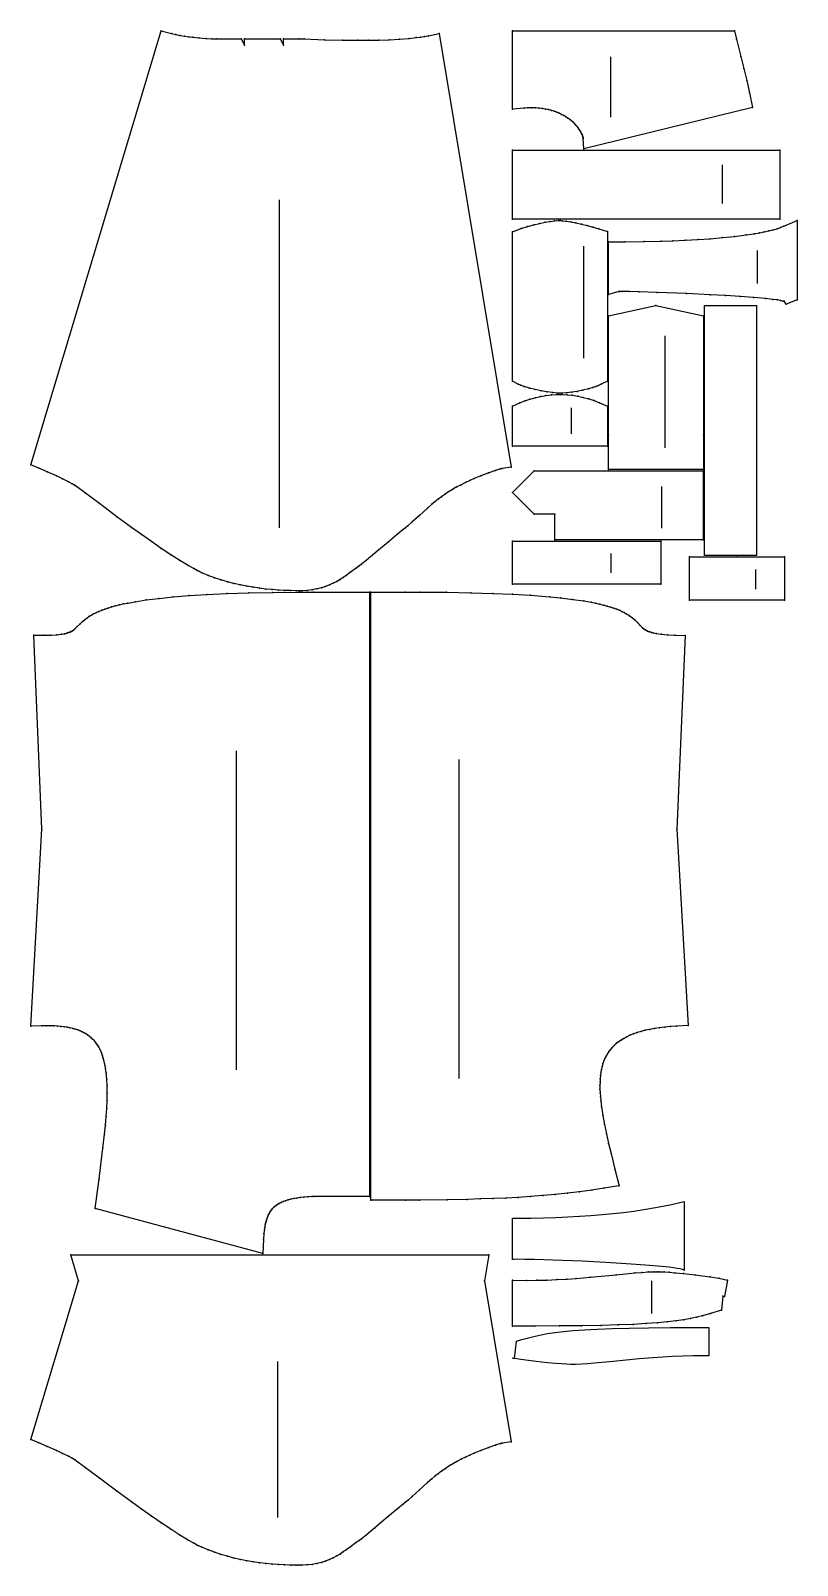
# Model space of a CAD drawing. Extents: x 24 to 3384, y 24 to 6749.
import ezdxf

# ---------------------------------------------------------------- set-up
doc = ezdxf.new("R2010")
doc.units = 0

# ---------------------------------------------------------------- blocks, each defined once
blk = doc.blocks.new('piece_BackPanel_M')
at = {"layer": '1'}
blk.add_lwpolyline([(1515.000244, 4289), (1666.199707, 4289), (1729.316406, 4288.939941), (1846.320312, 4287.950195), (1952.794434, 4285.97998), (2049.26123, 4283.100098), (2136.274414, 4279.360352), (2214.38623, 4274.830078), (2299.091309, 4268.439941), (2346.143311, 4263.630371), (2400.914307, 4257.080078), (2448.983398, 4249.970215), (2480.855225, 4244.27002), (2500.524414, 4240.310059), (2518.80127, 4236.240234), (2535.813232, 4232.050293), (2551.632324, 4227.75), (2566.328369, 4223.330078), (2579.971436, 4218.790039), (2592.628418, 4214.140137), (2604.362305, 4209.370117), (2615.235352, 4204.490234), (2625.300293, 4199.490234), (2634.727295, 4194.320312), (2647.444336, 4186.510254), (2661.844482, 4176), (2673.963379, 4165.52002), (2684.043213, 4155.550293), (2695.693359, 4142.939941), (2705.523193, 4132.850098), (2711.213379, 4127.910156), (2717.65332, 4123.380371), (2723.303467, 4120.25), (2727.533447, 4118.25), (2732.613281, 4116.180176), (2738.493408, 4114.140137), (2745.253174, 4112.140137), (2752.873291, 4110.240234), (2766.373291, 4107.510254), (2788.543213, 4104.370117), (2815.613281, 4101.970215), (2848.213379, 4100.399902), (2892.843506, 4099.47998), (2856.783447, 3249.910156), (2906.093262, 2389.849609), (2854.543213, 2387.259766), (2828.603271, 2385.450195), (2804.013184, 2383.110352), (2780.673096, 2380.240234), (2758.573242, 2376.849609), (2737.703369, 2372.969727), (2718.023193, 2368.610352), (2699.533203, 2363.780273), (2682.203369, 2358.509766), (2666.005127, 2352.810059), (2650.919189, 2346.700195), (2636.909424, 2340.209961), (2623.941162, 2333.339844), (2611.972412, 2326.129883), (2600.957275, 2318.570312), (2590.845215, 2310.679688), (2581.584229, 2302.469727), (2573.120361, 2293.910156), (2565.39917, 2284.990234), (2558.374268, 2275.709961), (2552.001221, 2266.009766), (2546.247314, 2255.889648), (2541.084229, 2245.299805), (2536.491211, 2234.230469), (2532.456299, 2222.644043), (2528.970215, 2210.53125), (2526.025146, 2197.87793), (2523.616211, 2184.678711), (2521.739014, 2170.932617), (2520.388428, 2156.642578), (2519.55542, 2141.816406), (2519.232178, 2126.458008), (2519.407227, 2110.580078), (2520.068115, 2094.193359), (2521.201416, 2077.306641), (2522.7854, 2060), (2525.941162, 2033.074219), (2531.6604, 1995.484375), (2538.864014, 1956.206055), (2547.401123, 1915.253906), (2557.101318, 1872.698242), (2567.7854, 1828.625977), (2585.238037, 1759.84082), (2604.047119, 1687.630859), (2536.543213, 1676.386719), (2483.200195, 1668.28125), (2429.887207, 1661.081055), (2376.559326, 1654.737305), (2323.113037, 1649.194336), (2269.447998, 1644.394043), (2215.460205, 1640.279297), (2161.047119, 1636.792969), (2106.104004, 1633.876953), (2050.5271, 1631.474121), (1994.210205, 1629.52832), (1937.029053, 1627.980469), (1849.627197, 1626.250977), (1728.974609, 1624.867188), (1666.312256, 1624.432129), (1515, 1624.432129), (1515.000244, 4289)], close=True, dxfattribs=at)
at = {"layer": '14'}
blk.add_lwpolyline([(1515.000244, 4289), (1666.199707, 4289), (1729.316406, 4288.939941), (1846.320312, 4287.950195), (1952.794434, 4285.97998), (2049.26123, 4283.100098), (2136.274414, 4279.360352), (2214.38623, 4274.830078), (2299.091309, 4268.439941), (2346.143311, 4263.630371), (2400.914307, 4257.080078), (2448.983398, 4249.970215), (2480.855225, 4244.27002), (2500.524414, 4240.310059), (2518.80127, 4236.240234), (2535.813232, 4232.050293), (2551.632324, 4227.75), (2566.328369, 4223.330078), (2579.971436, 4218.790039), (2592.628418, 4214.140137), (2604.362305, 4209.370117), (2615.235352, 4204.490234), (2625.300293, 4199.490234), (2634.727295, 4194.320312), (2647.444336, 4186.510254), (2661.844482, 4176), (2673.963379, 4165.52002), (2684.043213, 4155.550293), (2695.693359, 4142.939941), (2705.523193, 4132.850098), (2711.213379, 4127.910156), (2717.65332, 4123.380371), (2723.303467, 4120.25), (2727.533447, 4118.25), (2732.613281, 4116.180176), (2738.493408, 4114.140137), (2745.253174, 4112.140137), (2752.873291, 4110.240234), (2766.373291, 4107.510254), (2788.543213, 4104.370117), (2815.613281, 4101.970215), (2848.213379, 4100.399902), (2892.843506, 4099.47998), (2856.783447, 3249.910156), (2906.093262, 2389.849609), (2854.543213, 2387.259766), (2828.603271, 2385.450195), (2804.013184, 2383.110352), (2780.673096, 2380.240234), (2758.573242, 2376.849609), (2737.703369, 2372.969727), (2718.023193, 2368.610352), (2699.533203, 2363.780273), (2682.203369, 2358.509766), (2666.005127, 2352.810059), (2650.919189, 2346.700195), (2636.909424, 2340.209961), (2623.941162, 2333.339844), (2611.972412, 2326.129883), (2600.957275, 2318.570312), (2590.845215, 2310.679688), (2581.584229, 2302.469727), (2573.120361, 2293.910156), (2565.39917, 2284.990234), (2558.374268, 2275.709961), (2552.001221, 2266.009766), (2546.247314, 2255.889648), (2541.084229, 2245.299805), (2536.491211, 2234.230469), (2532.456299, 2222.644043), (2528.970215, 2210.53125), (2526.025146, 2197.87793), (2523.616211, 2184.678711), (2521.739014, 2170.932617), (2520.388428, 2156.642578), (2519.55542, 2141.816406), (2519.232178, 2126.458008), (2519.407227, 2110.580078), (2520.068115, 2094.193359), (2521.201416, 2077.306641), (2522.7854, 2060), (2525.941162, 2033.074219), (2531.6604, 1995.484375), (2538.864014, 1956.206055), (2547.401123, 1915.253906), (2557.101318, 1872.698242), (2567.7854, 1828.625977), (2585.238037, 1759.84082), (2604.047119, 1687.630859), (2536.543213, 1676.386719), (2483.200195, 1668.28125), (2429.887207, 1661.081055), (2376.559326, 1654.737305), (2323.113037, 1649.194336), (2269.447998, 1644.394043), (2215.460205, 1640.279297), (2161.047119, 1636.792969), (2106.104004, 1633.876953), (2050.5271, 1631.474121), (1994.210205, 1629.52832), (1937.029053, 1627.980469), (1849.627197, 1626.250977), (1728.974609, 1624.867188), (1666.312256, 1624.432129), (1515, 1624.432129), (1515.000244, 4289)], close=True, dxfattribs=at)
at = {"layer": '2'}
for p in [(2892.843506, 4099.47998), (2892.843506, 4099.47998), (2906.093262, 2389.849609), (2906.093262, 2389.849609), (2604.047119, 1687.630859), (2604.047119, 1687.630859), (1515, 1624.432129), (1515, 1624.432129)]:
    blk.add_point(p, dxfattribs=at)
at = {"layer": '3'}
for p in [(1515.000244, 4289), (1515.000244, 4289), (1515.000244, 4289), (1515.000244, 4289), (1666.199707, 4289), (1666.199707, 4289), (1729.316406, 4288.939941), (1729.316406, 4288.939941), (1846.320312, 4287.950195), (1846.320312, 4287.950195), (1952.794434, 4285.97998), (1952.794434, 4285.97998), (2049.26123, 4283.100098), (2049.26123, 4283.100098), (2136.274414, 4279.360352), (2136.274414, 4279.360352), (2214.38623, 4274.830078), (2214.38623, 4274.830078), (2299.091309, 4268.439941), (2299.091309, 4268.439941), (2346.143311, 4263.630371), (2346.143311, 4263.630371), (2400.914307, 4257.080078), (2400.914307, 4257.080078), (2448.983398, 4249.970215), (2448.983398, 4249.970215), (2480.855225, 4244.27002), (2480.855225, 4244.27002), (2500.524414, 4240.310059), (2500.524414, 4240.310059), (2518.80127, 4236.240234), (2518.80127, 4236.240234), (2535.813232, 4232.050293), (2535.813232, 4232.050293), (2551.632324, 4227.75), (2551.632324, 4227.75), (2566.328369, 4223.330078), (2566.328369, 4223.330078), (2579.971436, 4218.790039), (2579.971436, 4218.790039), (2592.628418, 4214.140137), (2592.628418, 4214.140137), (2604.362305, 4209.370117), (2604.362305, 4209.370117), (2615.235352, 4204.490234), (2615.235352, 4204.490234), (2625.300293, 4199.490234), (2625.300293, 4199.490234), (2634.727295, 4194.320312), (2634.727295, 4194.320312), (2647.444336, 4186.510254), (2647.444336, 4186.510254), (2661.844482, 4176), (2661.844482, 4176), (2673.963379, 4165.52002), (2673.963379, 4165.52002), (2684.043213, 4155.550293), (2684.043213, 4155.550293), (2695.693359, 4142.939941), (2695.693359, 4142.939941), (2705.523193, 4132.850098), (2705.523193, 4132.850098), (2711.213379, 4127.910156), (2711.213379, 4127.910156), (2717.65332, 4123.380371), (2717.65332, 4123.380371), (2723.303467, 4120.25), (2723.303467, 4120.25), (2727.533447, 4118.25), (2727.533447, 4118.25), (2732.613281, 4116.180176), (2732.613281, 4116.180176), (2738.493408, 4114.140137), (2738.493408, 4114.140137), (2745.253174, 4112.140137), (2745.253174, 4112.140137), (2752.873291, 4110.240234), (2752.873291, 4110.240234), (2766.373291, 4107.510254), (2766.373291, 4107.510254), (2788.543213, 4104.370117), (2788.543213, 4104.370117), (2815.613281, 4101.970215), (2815.613281, 4101.970215), (2848.213379, 4100.399902), (2848.213379, 4100.399902), (2856.783447, 3249.910156), (2856.783447, 3249.910156), (2682.203369, 2358.509766), (2682.203369, 2358.509766), (2699.533203, 2363.780273), (2699.533203, 2363.780273), (2718.023193, 2368.610352), (2718.023193, 2368.610352), (2737.703369, 2372.969727), (2737.703369, 2372.969727), (2758.573242, 2376.849609), (2758.573242, 2376.849609), (2780.673096, 2380.240234), (2780.673096, 2380.240234), (2804.013184, 2383.110352), (2804.013184, 2383.110352), (2828.603271, 2385.450195), (2828.603271, 2385.450195), (2854.543213, 2387.259766), (2854.543213, 2387.259766), (2573.120361, 2293.910156), (2573.120361, 2293.910156), (2581.584229, 2302.469727), (2581.584229, 2302.469727), (2590.845215, 2310.679688), (2590.845215, 2310.679688), (2600.957275, 2318.570312), (2600.957275, 2318.570312), (2611.972412, 2326.129883), (2611.972412, 2326.129883), (2623.941162, 2333.339844), (2623.941162, 2333.339844), (2636.909424, 2340.209961), (2636.909424, 2340.209961), (2650.919189, 2346.700195), (2650.919189, 2346.700195), (2666.005127, 2352.810059), (2666.005127, 2352.810059), (2532.456299, 2222.644043), (2532.456299, 2222.644043), (2536.491211, 2234.230469), (2536.491211, 2234.230469), (2541.084229, 2245.299805), (2541.084229, 2245.299805), (2546.247314, 2255.889648), (2546.247314, 2255.889648), (2552.001221, 2266.009766), (2552.001221, 2266.009766), (2558.374268, 2275.709961), (2558.374268, 2275.709961), (2565.39917, 2284.990234), (2565.39917, 2284.990234), (2520.388428, 2156.642578), (2520.388428, 2156.642578), (2521.739014, 2170.932617), (2521.739014, 2170.932617), (2523.616211, 2184.678711), (2523.616211, 2184.678711), (2526.025146, 2197.87793), (2526.025146, 2197.87793), (2528.970215, 2210.53125), (2528.970215, 2210.53125), (2519.232178, 2126.458008), (2519.232178, 2126.458008), (2519.407227, 2110.580078), (2519.407227, 2110.580078), (2519.55542, 2141.816406), (2519.55542, 2141.816406), (2520.068115, 2094.193359), (2520.068115, 2094.193359), (2521.201416, 2077.306641), (2521.201416, 2077.306641), (2522.7854, 2060), (2522.7854, 2060), (2525.941162, 2033.074219), (2525.941162, 2033.074219), (2531.6604, 1995.484375), (2531.6604, 1995.484375), (2538.864014, 1956.206055), (2538.864014, 1956.206055), (2547.401123, 1915.253906), (2547.401123, 1915.253906), (2557.101318, 1872.698242), (2557.101318, 1872.698242), (2567.7854, 1828.625977), (2567.7854, 1828.625977), (2585.238037, 1759.84082), (2585.238037, 1759.84082), (1666.312256, 1624.432129), (1666.312256, 1624.432129), (1728.974609, 1624.867188), (1728.974609, 1624.867188), (1849.627197, 1626.250977), (1849.627197, 1626.250977), (1937.029053, 1627.980469), (1937.029053, 1627.980469), (1994.210205, 1629.52832), (1994.210205, 1629.52832), (2050.5271, 1631.474121), (2050.5271, 1631.474121), (2106.104004, 1633.876953), (2106.104004, 1633.876953), (2161.047119, 1636.792969), (2161.047119, 1636.792969), (2215.460205, 1640.279297), (2215.460205, 1640.279297), (2269.447998, 1644.394043), (2269.447998, 1644.394043), (2323.113037, 1649.194336), (2323.113037, 1649.194336), (2376.559326, 1654.737305), (2376.559326, 1654.737305), (2429.887207, 1661.081055), (2429.887207, 1661.081055), (2483.200195, 1668.28125), (2483.200195, 1668.28125), (2536.543213, 1676.386719), (2536.543213, 1676.386719)]:
    blk.add_point(p, dxfattribs=at)
at = {"layer": '7'}
blk.add_line((1900.075439, 3554.820312), (1900.075195, 2157.339844), dxfattribs=at)
blk = doc.blocks.new('piece_PocketRound_M')
at = {"layer": '1'}
blk.add_lwpolyline([(2551.74707, 5869.11084), (2551.74707, 5212.918945), (2524.805176, 5199.868896), (2513.088379, 5194.711914), (2500.963379, 5189.933594), (2488.536133, 5185.53418), (2469.817383, 5179.673584), (2444.721191, 5173.208008), (2419.873047, 5168.117432), (2395.900391, 5164.382324), (2373.303223, 5161.983887), (2352.728027, 5160.947998), (2343.072266, 5161.021973), (2332.873047, 5161.376465), (2310.856445, 5163.300293), (2286.742188, 5166.533936), (2261.498047, 5170.915039), (2235.970215, 5176.328613), (2211.040039, 5182.688965), (2187.590332, 5189.939697), (2171.44043, 5196.070312), (2161.290039, 5200.572021), (2136, 5213.382812), (2136, 5867.741943), (2174.560059, 5881.862061), (2202.010254, 5890.843994), (2228.850098, 5898.49707), (2254.494141, 5904.810059), (2278.505371, 5909.808105), (2300.489258, 5913.509033), (2320.15918, 5915.924072), (2337.177246, 5917), (2345.064453, 5916.912109), (2353.073242, 5916.49707), (2370.774414, 5914.370117), (2391.328125, 5910.937012), (2414.13916, 5906.419189), (2438.56543, 5900.986816), (2463.845215, 5894.821777), (2489.178223, 5888.10083), (2513.679199, 5881.017822), (2551.74707, 5869.11084)], close=True, dxfattribs=at)
at = {"layer": '14'}
blk.add_lwpolyline([(2551.74707, 5869.11084), (2551.74707, 5212.918945), (2524.805176, 5199.868896), (2513.088379, 5194.711914), (2500.963379, 5189.933594), (2488.536133, 5185.53418), (2469.817383, 5179.673584), (2444.721191, 5173.208008), (2419.873047, 5168.117432), (2395.900391, 5164.382324), (2373.303223, 5161.983887), (2352.728027, 5160.947998), (2343.072266, 5161.021973), (2332.873047, 5161.376465), (2310.856445, 5163.300293), (2286.742188, 5166.533936), (2261.498047, 5170.915039), (2235.970215, 5176.328613), (2211.040039, 5182.688965), (2187.590332, 5189.939697), (2171.44043, 5196.070312), (2161.290039, 5200.572021), (2136, 5213.382812), (2136, 5867.741943), (2174.560059, 5881.862061), (2202.010254, 5890.843994), (2228.850098, 5898.49707), (2254.494141, 5904.810059), (2278.505371, 5909.808105), (2300.489258, 5913.509033), (2320.15918, 5915.924072), (2337.177246, 5917), (2345.064453, 5916.912109), (2353.073242, 5916.49707), (2370.774414, 5914.370117), (2391.328125, 5910.937012), (2414.13916, 5906.419189), (2438.56543, 5900.986816), (2463.845215, 5894.821777), (2489.178223, 5888.10083), (2513.679199, 5881.017822), (2551.74707, 5869.11084)], close=True, dxfattribs=at)
at = {"layer": '2'}
for p in [(2136, 5867.741943), (2136, 5867.741943), (2136, 5213.382812), (2136, 5213.382812), (2551.74707, 5212.918945), (2551.74707, 5212.918945)]:
    blk.add_point(p, dxfattribs=at)
at = {"layer": '3'}
for p in [(2174.560059, 5881.862061), (2174.560059, 5881.862061), (2202.010254, 5890.843994), (2202.010254, 5890.843994), (2228.850098, 5898.49707), (2228.850098, 5898.49707), (2254.494141, 5904.810059), (2254.494141, 5904.810059), (2278.505371, 5909.808105), (2278.505371, 5909.808105), (2300.489258, 5913.509033), (2300.489258, 5913.509033), (2320.15918, 5915.924072), (2320.15918, 5915.924072), (2337.177246, 5917), (2337.177246, 5917), (2345.064453, 5916.912109), (2345.064453, 5916.912109), (2353.073242, 5916.49707), (2353.073242, 5916.49707), (2370.774414, 5914.370117), (2370.774414, 5914.370117), (2391.328125, 5910.937012), (2391.328125, 5910.937012), (2414.13916, 5906.419189), (2414.13916, 5906.419189), (2438.56543, 5900.986816), (2438.56543, 5900.986816), (2463.845215, 5894.821777), (2463.845215, 5894.821777), (2489.178223, 5888.10083), (2489.178223, 5888.10083), (2513.679199, 5881.017822), (2513.679199, 5881.017822), (2551.74707, 5869.11084), (2551.74707, 5869.11084), (2551.74707, 5869.11084), (2551.74707, 5869.11084), (2161.290039, 5200.572021), (2161.290039, 5200.572021), (2171.44043, 5196.070312), (2171.44043, 5196.070312), (2187.590332, 5189.939697), (2187.590332, 5189.939697), (2211.040039, 5182.688965), (2211.040039, 5182.688965), (2469.817383, 5179.673584), (2469.817383, 5179.673584), (2488.536133, 5185.53418), (2488.536133, 5185.53418), (2500.963379, 5189.933594), (2500.963379, 5189.933594), (2513.088379, 5194.711914), (2513.088379, 5194.711914), (2524.805176, 5199.868896), (2524.805176, 5199.868896), (2235.970215, 5176.328613), (2235.970215, 5176.328613), (2261.498047, 5170.915039), (2261.498047, 5170.915039), (2286.742188, 5166.533936), (2286.742188, 5166.533936), (2310.856445, 5163.300293), (2310.856445, 5163.300293), (2332.873047, 5161.376465), (2332.873047, 5161.376465), (2343.072266, 5161.021973), (2343.072266, 5161.021973), (2352.728027, 5160.947998), (2352.728027, 5160.947998), (2373.303223, 5161.983887), (2373.303223, 5161.983887), (2395.900391, 5164.382324), (2395.900391, 5164.382324), (2419.873047, 5168.117432), (2419.873047, 5168.117432), (2444.721191, 5173.208008), (2444.721191, 5173.208008)]:
    blk.add_point(p, dxfattribs=at)
at = {"layer": '7'}
blk.add_line((2447.129395, 5804.770752), (2447.129395, 5313.431885), dxfattribs=at)
blk = doc.blocks.new('piece_Cuff_M')
at = {"layer": '1'}
blk.add_lwpolyline([(3307.649902, 6224.999756), (3307.649902, 5922.639648), (2136, 5922.639893), (2136, 6225), (3307.649902, 6224.999756)], close=True, dxfattribs=at)
at = {"layer": '14'}
blk.add_lwpolyline([(3307.649902, 6224.999756), (3307.649902, 5922.639648), (2136, 5922.639893), (2136, 6225), (3307.649902, 6224.999756)], close=True, dxfattribs=at)
at = {"layer": '2'}
for p in [(2136, 6225), (2136, 6225), (2136, 5922.639893), (2136, 5922.639893), (3307.649902, 5922.639648), (3307.649902, 5922.639648)]:
    blk.add_point(p, dxfattribs=at)
at = {"layer": '3'}
blk.add_point((3307.649902, 6224.999756), dxfattribs=at)
blk.add_point((3307.649902, 6224.999756), dxfattribs=at)
blk.add_point((3307.649902, 6224.999756), dxfattribs=at)
blk.add_point((3307.649902, 6224.999756), dxfattribs=at)
at = {"layer": '7'}
blk.add_line((3055.260254, 6161.739746), (3055.260254, 5991.659668), dxfattribs=at)
blk = doc.blocks.new('piece_PocketFlapRound_M')
at = {"layer": '1'}
blk.add_lwpolyline([(2551.74707, 5104.167969), (2551.74707, 4928.190063), (2136, 4928.190063), (2136, 5104.080078), (2168.650391, 5118.379028), (2189.730469, 5126.536011), (2211.870117, 5133.85498), (2234.760254, 5140.217041), (2258.262207, 5145.555054), (2282.231445, 5149.795044), (2306.523438, 5152.853027), (2330.816406, 5154.626953), (2343.296387, 5154.959961), (2353.750977, 5155), (2375.274414, 5153.824951), (2398.06543, 5151.224976), (2421.646484, 5147.288086), (2445.733398, 5142.061035), (2470.01416, 5135.57605), (2494.169434, 5127.849976), (2517.689453, 5118.95105), (2551.74707, 5104.167969)], close=True, dxfattribs=at)
at = {"layer": '14'}
blk.add_lwpolyline([(2551.74707, 5104.167969), (2551.74707, 4928.190063), (2136, 4928.190063), (2136, 5104.080078), (2168.650391, 5118.379028), (2189.730469, 5126.536011), (2211.870117, 5133.85498), (2234.760254, 5140.217041), (2258.262207, 5145.555054), (2282.231445, 5149.795044), (2306.523438, 5152.853027), (2330.816406, 5154.626953), (2343.296387, 5154.959961), (2353.750977, 5155), (2375.274414, 5153.824951), (2398.06543, 5151.224976), (2421.646484, 5147.288086), (2445.733398, 5142.061035), (2470.01416, 5135.57605), (2494.169434, 5127.849976), (2517.689453, 5118.95105), (2551.74707, 5104.167969)], close=True, dxfattribs=at)
at = {"layer": '2'}
for p in [(2136, 5104.080078), (2136, 5104.080078), (2136, 4928.190063), (2136, 4928.190063), (2551.74707, 4928.190063), (2551.74707, 4928.190063)]:
    blk.add_point(p, dxfattribs=at)
at = {"layer": '3'}
for p in [(2168.650391, 5118.379028), (2168.650391, 5118.379028), (2189.730469, 5126.536011), (2189.730469, 5126.536011), (2211.870117, 5133.85498), (2211.870117, 5133.85498), (2234.760254, 5140.217041), (2234.760254, 5140.217041), (2258.262207, 5145.555054), (2258.262207, 5145.555054), (2282.231445, 5149.795044), (2282.231445, 5149.795044), (2306.523438, 5152.853027), (2306.523438, 5152.853027), (2330.816406, 5154.626953), (2330.816406, 5154.626953), (2343.296387, 5154.959961), (2343.296387, 5154.959961), (2353.750977, 5155), (2353.750977, 5155), (2375.274414, 5153.824951), (2375.274414, 5153.824951), (2398.06543, 5151.224976), (2398.06543, 5151.224976), (2421.646484, 5147.288086), (2421.646484, 5147.288086), (2445.733398, 5142.061035), (2445.733398, 5142.061035), (2470.01416, 5135.57605), (2470.01416, 5135.57605), (2494.169434, 5127.849976), (2494.169434, 5127.849976), (2517.689453, 5118.95105), (2517.689453, 5118.95105), (2551.74707, 5104.167969), (2551.74707, 5104.167969), (2551.74707, 5104.167969), (2551.74707, 5104.167969)]:
    blk.add_point(p, dxfattribs=at)
at = {"layer": '7'}
blk.add_line((2393.700195, 5095.740967), (2393.700195, 4982.35498), dxfattribs=at)
blk = doc.blocks.new('piece_CollarBaseInterface_M')
at = {"layer": '14'}
blk.add_lwpolyline([(2996.600098, 942.255859), (2973.400391, 942.51416), (2927.510254, 942.216797), (2882.330078, 941.057129), (2837.980469, 939.160156), (2794.570312, 936.649902), (2752.209961, 933.653809), (2690.760254, 928.543945), (2576.780273, 917.39209), (2495.120117, 909.61084), (2465.410156, 907.245117), (2437.799805, 905.521973), (2412.400391, 904.568848), (2400.669922, 904.459961), (2391.959961, 904.508789), (2372.169922, 905.25293), (2350.110352, 906.664062), (2326.400391, 908.623047), (2289.110352, 912.298828), (2239.260254, 918.083008), (2173.200195, 926.739746), (2137.419922, 931.974121), (2136, 932.283203), (2145.330078, 930.916992), (2153.129883, 1006.10498), (2176.780273, 1013.179199), (2211.310059, 1022.959961), (2235.290039, 1029.029785), (2261.110352, 1034.701172), (2289.709961, 1039.958984), (2322.040039, 1044.791016), (2359.040039, 1049.185059), (2401.669922, 1053.126953), (2450.860352, 1056.60498), (2507.570312, 1059.605957), (2572.730469, 1062.117188), (2647.299805, 1064.125), (2732.230469, 1065.616211), (2828.450195, 1066.579102), (2936.910156, 1067), (2996.600098, 1066.97998), (2996.600098, 942.255859)], close=True, dxfattribs=at)
blk = doc.blocks.new('piece_CollarBase_M')
at = {"layer": '1'}
blk.add_lwpolyline([(2136, 1273.626953), (2197.090332, 1272.947266), (2242.280273, 1273.239258), (2286.780273, 1274.380859), (2330.530273, 1276.25293), (2373.410156, 1278.731934), (2415.290039, 1281.694336), (2476.240234, 1286.762207), (2589.990234, 1297.89209), (2671.990234, 1305.706055), (2702.310547, 1308.121094), (2730.720215, 1309.893066), (2757.110352, 1310.883789), (2769.660156, 1311), (2779.260254, 1310.946289), (2800.140137, 1310.161133), (2823.050293, 1308.696289), (2847.410156, 1306.683105), (2885.320312, 1302.946289), (2935.770508, 1297.091797), (3002.390137, 1288.363281), (3039.770508, 1282.89502), (3078.130371, 1274.49707), (3065.030273, 1202.699219), (3058.600098, 1203.640137), (3052.270508, 1142.575195), (3004.19043, 1128.196289), (2968.880371, 1118.195312), (2943.800293, 1111.847168), (2916.770508, 1105.908203), (2886.910156, 1100.418945), (2853.390137, 1095.40918), (2815.330078, 1090.890137), (2771.810547, 1086.864258), (2721.870117, 1083.333984), (2664.560547, 1080.30127), (2598.900391, 1077.770996), (2523.94043, 1075.75293), (2438.69043, 1074.255859), (2342.209961, 1073.290039), (2233.550293, 1072.869141), (2136, 1072.902344), (2136, 1273.626953)], close=True, dxfattribs=at)
at = {"layer": '14'}
blk.add_lwpolyline([(2136, 1273.626953), (2197.090332, 1272.947266), (2242.280273, 1273.239258), (2286.780273, 1274.380859), (2330.530273, 1276.25293), (2373.410156, 1278.731934), (2415.290039, 1281.694336), (2476.240234, 1286.762207), (2589.990234, 1297.89209), (2671.990234, 1305.706055), (2702.310547, 1308.121094), (2730.720215, 1309.893066), (2757.110352, 1310.883789), (2769.660156, 1311), (2779.260254, 1310.946289), (2800.140137, 1310.161133), (2823.050293, 1308.696289), (2847.410156, 1306.683105), (2885.320312, 1302.946289), (2935.770508, 1297.091797), (3002.390137, 1288.363281), (3039.770508, 1282.89502), (3078.130371, 1274.49707), (3065.030273, 1202.699219), (3058.600098, 1203.640137), (3052.270508, 1142.575195), (3004.19043, 1128.196289), (2968.880371, 1118.195312), (2943.800293, 1111.847168), (2916.770508, 1105.908203), (2886.910156, 1100.418945), (2853.390137, 1095.40918), (2815.330078, 1090.890137), (2771.810547, 1086.864258), (2721.870117, 1083.333984), (2664.560547, 1080.30127), (2598.900391, 1077.770996), (2523.94043, 1075.75293), (2438.69043, 1074.255859), (2342.209961, 1073.290039), (2233.550293, 1072.869141), (2136, 1072.902344), (2136, 1273.626953)], close=True, dxfattribs=at)
at = {"layer": '2'}
for p in [(3078.130371, 1274.49707), (3078.130371, 1274.49707), (3058.600098, 1203.640137), (3058.600098, 1203.640137), (3065.030273, 1202.699219), (3065.030273, 1202.699219), (3052.270508, 1142.575195), (3052.270508, 1142.575195), (2136, 1072.902344), (2136, 1072.902344)]:
    blk.add_point(p, dxfattribs=at)
at = {"layer": '3'}
for p in [(2373.410156, 1278.731934), (2373.410156, 1278.731934), (2415.290039, 1281.694336), (2415.290039, 1281.694336), (2476.240234, 1286.762207), (2476.240234, 1286.762207), (2589.990234, 1297.89209), (2589.990234, 1297.89209), (2671.990234, 1305.706055), (2671.990234, 1305.706055), (2702.310547, 1308.121094), (2702.310547, 1308.121094), (2730.720215, 1309.893066), (2730.720215, 1309.893066), (2757.110352, 1310.883789), (2757.110352, 1310.883789), (2769.660156, 1311), (2769.660156, 1311), (2779.260254, 1310.946289), (2779.260254, 1310.946289), (2800.140137, 1310.161133), (2800.140137, 1310.161133), (2823.050293, 1308.696289), (2823.050293, 1308.696289), (2847.410156, 1306.683105), (2847.410156, 1306.683105), (2885.320312, 1302.946289), (2885.320312, 1302.946289), (2935.770508, 1297.091797), (2935.770508, 1297.091797), (3002.390137, 1288.363281), (3002.390137, 1288.363281), (3039.770508, 1282.89502), (3039.770508, 1282.89502), (2136, 1273.626953), (2136, 1273.626953), (2136, 1273.626953), (2136, 1273.626953), (2197.090332, 1272.947266), (2197.090332, 1272.947266), (2242.280273, 1273.239258), (2242.280273, 1273.239258), (2286.780273, 1274.380859), (2286.780273, 1274.380859), (2330.530273, 1276.25293), (2330.530273, 1276.25293), (2598.900391, 1077.770996), (2598.900391, 1077.770996), (2664.560547, 1080.30127), (2664.560547, 1080.30127), (2721.870117, 1083.333984), (2721.870117, 1083.333984), (2771.810547, 1086.864258), (2771.810547, 1086.864258), (2815.330078, 1090.890137), (2815.330078, 1090.890137), (2853.390137, 1095.40918), (2853.390137, 1095.40918), (2886.910156, 1100.418945), (2886.910156, 1100.418945), (2916.770508, 1105.908203), (2916.770508, 1105.908203), (2943.800293, 1111.847168), (2943.800293, 1111.847168), (2968.880371, 1118.195312), (2968.880371, 1118.195312), (3004.19043, 1128.196289), (3004.19043, 1128.196289), (2233.550293, 1072.869141), (2233.550293, 1072.869141), (2342.209961, 1073.290039), (2342.209961, 1073.290039), (2438.69043, 1074.255859), (2438.69043, 1074.255859), (2523.94043, 1075.75293), (2523.94043, 1075.75293)]:
    blk.add_point(p, dxfattribs=at)
at = {"layer": '7'}
blk.add_line((2745.050293, 1270.84082), (2745.050293, 1127.21875), dxfattribs=at)
blk = doc.blocks.new('piece_Pocket_M')
at = {"layer": '1'}
blk.add_lwpolyline([(2972.74707, 4977.14917), (2972.74707, 4825.968506), (2557, 4825.968506), (2557, 4977.14917), (2557, 5498.806152), (2764.873047, 5545), (2972.74707, 5498.806152), (2972.74707, 4977.14917)], close=True, dxfattribs=at)
at = {"layer": '14'}
blk.add_lwpolyline([(2972.74707, 4977.14917), (2972.74707, 4825.968506), (2557, 4825.968506), (2557, 4977.14917), (2557, 5498.806152), (2764.873047, 5545), (2972.74707, 5498.806152), (2972.74707, 4977.14917)], close=True, dxfattribs=at)
at = {"layer": '2'}
for p in [(2557, 5498.806152), (2557, 5498.806152), (2972.74707, 5498.806152), (2972.74707, 5498.806152), (2557, 4825.968506), (2557, 4825.968506), (2972.74707, 4825.968506), (2972.74707, 4825.968506)]:
    blk.add_point(p, dxfattribs=at)
at = {"layer": '3'}
for p in [(2764.873047, 5545), (2764.873047, 5545), (2557, 4977.14917), (2557, 4977.14917), (2972.74707, 4977.14917), (2972.74707, 4977.14917), (2972.74707, 4977.14917), (2972.74707, 4977.14917)]:
    blk.add_point(p, dxfattribs=at)
at = {"layer": '7'}
blk.add_line((2803.158203, 5411.870117), (2803.158203, 4920.531006), dxfattribs=at)
blk = doc.blocks.new('piece_FrontPanel_M')
at = {"layer": '1'}
blk.add_lwpolyline([(1509.800171, 4289), (1509.799927, 1640.810059), (1265.079956, 1640.810059), (1256.519897, 1640.375977), (1238.419922, 1639.14502), (1221.449951, 1637.598145), (1205.529785, 1635.731934), (1190.649902, 1633.550781), (1176.789795, 1631.062988), (1163.939941, 1628.275879), (1152.069824, 1625.202148), (1141.159912, 1621.855957), (1131.169922, 1618.255859), (1122.079834, 1614.417969), (1113.829834, 1610.360352), (1106.379883, 1606.092773), (1099.639893, 1601.620117), (1093.549805, 1596.933105), (1088.029785, 1592.007812), (1082.98999, 1586.807129), (1078.379883, 1581.279297), (1074.119873, 1575.362305), (1070.189941, 1568.995117), (1066.549805, 1562.117188), (1063.189941, 1554.677734), (1060.099854, 1546.636719), (1057.269775, 1537.962891), (1054.719971, 1528.63916), (1052.429932, 1518.652344), (1050.409912, 1507.99707), (1048.669922, 1496.756836), (1046.449951, 1478.540039), (1044.329834, 1451.756836), (1041.259766, 1390.572266), (307.170044, 1588.085938), (324.109985, 1718.345215), (340.900024, 1851.828125), (347.77002, 1913.588867), (351.640015, 1952.901367), (354.819946, 1990.647949), (357.22998, 2026.768066), (358.790039, 2061.225098), (359.430054, 2093.981934), (359.079956, 2124.996094), (357.670044, 2154.223145), (355.160034, 2181.704102), (352.48999, 2201.00293), (350.380005, 2213.204102), (347.969971, 2225.010254), (345.27002, 2236.330078), (342.26001, 2247.169922), (338.959961, 2257.52002), (335.359985, 2267.390137), (331.469971, 2276.780273), (327.280029, 2285.709961), (322.790039, 2294.180176), (318, 2302.200195), (312.900024, 2309.800293), (307.469971, 2316.990234), (301.709961, 2323.800293), (295.589966, 2330.240234), (289.079956, 2336.339844), (282.170044, 2342.100098), (274.809937, 2347.550293), (266.969971, 2352.680176), (258.619995, 2357.510254), (249.72998, 2362.040039), (240.26001, 2366.25), (230.199951, 2370.129883), (219.51001, 2373.69043), (208.180054, 2376.900391), (196.189941, 2379.760254), (183.52002, 2382.240234), (170.160034, 2384.339844), (156.109985, 2386.050293), (141.339966, 2387.350098), (125.849976, 2388.240234), (109.640015, 2388.709961), (92.699951, 2388.740234), (74.949951, 2388.320312), (24, 2386.150391), (73.530151, 3249.910156), (37.430176, 4100.320312), (82.210083, 4099.830322), (112.910156, 4100.360352), (138.370117, 4101.870117), (159.210083, 4104.23999), (171.870117, 4106.47998), (179.000122, 4108.090088), (185.340088, 4109.820068), (190.850098, 4111.620117), (195.640137, 4113.459961), (199.650146, 4115.27002), (205.100098, 4118.189941), (211.520142, 4122.550049), (217.440063, 4127.47998), (227.860107, 4137.640137), (240.370117, 4150.370117), (251.060059, 4160.340088), (263.800171, 4170.810059), (278.930176, 4181.429932), (296.630127, 4191.860107), (312.070068, 4199.550049), (323.400146, 4204.610107), (335.490112, 4209.52002), (348.520142, 4214.330078), (362.540161, 4219.040039), (377.610107, 4223.649902), (393.810059, 4228.140137), (411.190063, 4232.530029), (429.830078, 4236.800049), (449.850098, 4240.969971), (482.220093, 4246.97998), (530.880188, 4254.51001), (586.130188, 4261.469971), (648.470154, 4267.800049), (718.440125, 4273.439941), (796.580139, 4278.310059), (883.430237, 4282.360107), (979.510071, 4285.52002), (1085.370117, 4287.719971), (1201.51001, 4288.880127), (1264.090088, 4289), (1509.800171, 4289)], close=True, dxfattribs=at)
at = {"layer": '14'}
blk.add_lwpolyline([(1509.800171, 4289), (1509.799927, 1640.810059), (1265.079956, 1640.810059), (1256.519897, 1640.375977), (1238.419922, 1639.14502), (1221.449951, 1637.598145), (1205.529785, 1635.731934), (1190.649902, 1633.550781), (1176.789795, 1631.062988), (1163.939941, 1628.275879), (1152.069824, 1625.202148), (1141.159912, 1621.855957), (1131.169922, 1618.255859), (1122.079834, 1614.417969), (1113.829834, 1610.360352), (1106.379883, 1606.092773), (1099.639893, 1601.620117), (1093.549805, 1596.933105), (1088.029785, 1592.007812), (1082.98999, 1586.807129), (1078.379883, 1581.279297), (1074.119873, 1575.362305), (1070.189941, 1568.995117), (1066.549805, 1562.117188), (1063.189941, 1554.677734), (1060.099854, 1546.636719), (1057.269775, 1537.962891), (1054.719971, 1528.63916), (1052.429932, 1518.652344), (1050.409912, 1507.99707), (1048.669922, 1496.756836), (1046.449951, 1478.540039), (1044.329834, 1451.756836), (1041.259766, 1390.572266), (307.170044, 1588.085938), (324.109985, 1718.345215), (340.900024, 1851.828125), (347.77002, 1913.588867), (351.640015, 1952.901367), (354.819946, 1990.647949), (357.22998, 2026.768066), (358.790039, 2061.225098), (359.430054, 2093.981934), (359.079956, 2124.996094), (357.670044, 2154.223145), (355.160034, 2181.704102), (352.48999, 2201.00293), (350.380005, 2213.204102), (347.969971, 2225.010254), (345.27002, 2236.330078), (342.26001, 2247.169922), (338.959961, 2257.52002), (335.359985, 2267.390137), (331.469971, 2276.780273), (327.280029, 2285.709961), (322.790039, 2294.180176), (318, 2302.200195), (312.900024, 2309.800293), (307.469971, 2316.990234), (301.709961, 2323.800293), (295.589966, 2330.240234), (289.079956, 2336.339844), (282.170044, 2342.100098), (274.809937, 2347.550293), (266.969971, 2352.680176), (258.619995, 2357.510254), (249.72998, 2362.040039), (240.26001, 2366.25), (230.199951, 2370.129883), (219.51001, 2373.69043), (208.180054, 2376.900391), (196.189941, 2379.760254), (183.52002, 2382.240234), (170.160034, 2384.339844), (156.109985, 2386.050293), (141.339966, 2387.350098), (125.849976, 2388.240234), (109.640015, 2388.709961), (92.699951, 2388.740234), (74.949951, 2388.320312), (24, 2386.150391), (73.530151, 3249.910156), (37.430176, 4100.320312), (82.210083, 4099.830322), (112.910156, 4100.360352), (138.370117, 4101.870117), (159.210083, 4104.23999), (171.870117, 4106.47998), (179.000122, 4108.090088), (185.340088, 4109.820068), (190.850098, 4111.620117), (195.640137, 4113.459961), (199.650146, 4115.27002), (205.100098, 4118.189941), (211.520142, 4122.550049), (217.440063, 4127.47998), (227.860107, 4137.640137), (240.370117, 4150.370117), (251.060059, 4160.340088), (263.800171, 4170.810059), (278.930176, 4181.429932), (296.630127, 4191.860107), (312.070068, 4199.550049), (323.400146, 4204.610107), (335.490112, 4209.52002), (348.520142, 4214.330078), (362.540161, 4219.040039), (377.610107, 4223.649902), (393.810059, 4228.140137), (411.190063, 4232.530029), (429.830078, 4236.800049), (449.850098, 4240.969971), (482.220093, 4246.97998), (530.880188, 4254.51001), (586.130188, 4261.469971), (648.470154, 4267.800049), (718.440125, 4273.439941), (796.580139, 4278.310059), (883.430237, 4282.360107), (979.510071, 4285.52002), (1085.370117, 4287.719971), (1201.51001, 4288.880127), (1264.090088, 4289), (1509.800171, 4289)], close=True, dxfattribs=at)
at = {"layer": '2'}
for p in [(37.430176, 4100.320312), (37.430176, 4100.320312), (24, 2386.150391), (24, 2386.150391), (1509.799927, 1640.810059), (1509.799927, 1640.810059), (307.170044, 1588.085938), (307.170044, 1588.085938), (1041.259766, 1390.572266), (1041.259766, 1390.572266)]:
    blk.add_point(p, dxfattribs=at)
at = {"layer": '3'}
for p in [(429.830078, 4236.800049), (429.830078, 4236.800049), (449.850098, 4240.969971), (449.850098, 4240.969971), (482.220093, 4246.97998), (482.220093, 4246.97998), (530.880188, 4254.51001), (530.880188, 4254.51001), (586.130188, 4261.469971), (586.130188, 4261.469971), (648.470154, 4267.800049), (648.470154, 4267.800049), (718.440125, 4273.439941), (718.440125, 4273.439941), (796.580139, 4278.310059), (796.580139, 4278.310059), (883.430237, 4282.360107), (883.430237, 4282.360107), (979.510071, 4285.52002), (979.510071, 4285.52002), (1085.370117, 4287.719971), (1085.370117, 4287.719971), (1201.51001, 4288.880127), (1201.51001, 4288.880127), (1264.090088, 4289), (1264.090088, 4289), (1509.800171, 4289), (1509.800171, 4289), (1509.800171, 4289), (1509.800171, 4289), (263.800171, 4170.810059), (263.800171, 4170.810059), (278.930176, 4181.429932), (278.930176, 4181.429932), (296.630127, 4191.860107), (296.630127, 4191.860107), (312.070068, 4199.550049), (312.070068, 4199.550049), (323.400146, 4204.610107), (323.400146, 4204.610107), (335.490112, 4209.52002), (335.490112, 4209.52002), (348.520142, 4214.330078), (348.520142, 4214.330078), (362.540161, 4219.040039), (362.540161, 4219.040039), (377.610107, 4223.649902), (377.610107, 4223.649902), (393.810059, 4228.140137), (393.810059, 4228.140137), (411.190063, 4232.530029), (411.190063, 4232.530029), (159.210083, 4104.23999), (159.210083, 4104.23999), (171.870117, 4106.47998), (171.870117, 4106.47998), (179.000122, 4108.090088), (179.000122, 4108.090088), (185.340088, 4109.820068), (185.340088, 4109.820068), (190.850098, 4111.620117), (190.850098, 4111.620117), (195.640137, 4113.459961), (195.640137, 4113.459961), (199.650146, 4115.27002), (199.650146, 4115.27002), (205.100098, 4118.189941), (205.100098, 4118.189941), (211.520142, 4122.550049), (211.520142, 4122.550049), (217.440063, 4127.47998), (217.440063, 4127.47998), (227.860107, 4137.640137), (227.860107, 4137.640137), (240.370117, 4150.370117), (240.370117, 4150.370117), (251.060059, 4160.340088), (251.060059, 4160.340088), (82.210083, 4099.830322), (82.210083, 4099.830322), (112.910156, 4100.360352), (112.910156, 4100.360352), (138.370117, 4101.870117), (138.370117, 4101.870117), (73.530151, 3249.910156), (73.530151, 3249.910156), (74.949951, 2388.320312), (74.949951, 2388.320312), (92.699951, 2388.740234), (92.699951, 2388.740234), (109.640015, 2388.709961), (109.640015, 2388.709961), (125.849976, 2388.240234), (125.849976, 2388.240234), (141.339966, 2387.350098), (141.339966, 2387.350098), (156.109985, 2386.050293), (156.109985, 2386.050293), (170.160034, 2384.339844), (170.160034, 2384.339844), (183.52002, 2382.240234), (183.52002, 2382.240234), (196.189941, 2379.760254), (196.189941, 2379.760254), (208.180054, 2376.900391), (208.180054, 2376.900391), (219.51001, 2373.69043), (219.51001, 2373.69043), (230.199951, 2370.129883), (230.199951, 2370.129883), (240.26001, 2366.25), (240.26001, 2366.25), (249.72998, 2362.040039), (249.72998, 2362.040039), (258.619995, 2357.510254), (258.619995, 2357.510254), (266.969971, 2352.680176), (266.969971, 2352.680176), (274.809937, 2347.550293), (274.809937, 2347.550293), (282.170044, 2342.100098), (282.170044, 2342.100098), (289.079956, 2336.339844), (289.079956, 2336.339844), (295.589966, 2330.240234), (295.589966, 2330.240234), (301.709961, 2323.800293), (301.709961, 2323.800293), (307.469971, 2316.990234), (307.469971, 2316.990234), (312.900024, 2309.800293), (312.900024, 2309.800293), (318, 2302.200195), (318, 2302.200195), (322.790039, 2294.180176), (322.790039, 2294.180176), (327.280029, 2285.709961), (327.280029, 2285.709961), (331.469971, 2276.780273), (331.469971, 2276.780273), (335.359985, 2267.390137), (335.359985, 2267.390137), (338.959961, 2257.52002), (338.959961, 2257.52002), (342.26001, 2247.169922), (342.26001, 2247.169922), (345.27002, 2236.330078), (345.27002, 2236.330078), (347.969971, 2225.010254), (347.969971, 2225.010254), (350.380005, 2213.204102), (350.380005, 2213.204102), (352.48999, 2201.00293), (352.48999, 2201.00293), (355.160034, 2181.704102), (355.160034, 2181.704102), (357.670044, 2154.223145), (357.670044, 2154.223145), (359.079956, 2124.996094), (359.079956, 2124.996094), (359.430054, 2093.981934), (359.430054, 2093.981934), (357.22998, 2026.768066), (357.22998, 2026.768066), (358.790039, 2061.225098), (358.790039, 2061.225098), (351.640015, 1952.901367), (351.640015, 1952.901367), (354.819946, 1990.647949), (354.819946, 1990.647949), (347.77002, 1913.588867), (347.77002, 1913.588867), (340.900024, 1851.828125), (340.900024, 1851.828125), (324.109985, 1718.345215), (324.109985, 1718.345215), (1122.079834, 1614.417969), (1122.079834, 1614.417969), (1131.169922, 1618.255859), (1131.169922, 1618.255859), (1141.159912, 1621.855957), (1141.159912, 1621.855957), (1152.069824, 1625.202148), (1152.069824, 1625.202148), (1163.939941, 1628.275879), (1163.939941, 1628.275879), (1176.789795, 1631.062988), (1176.789795, 1631.062988), (1190.649902, 1633.550781), (1190.649902, 1633.550781), (1205.529785, 1635.731934), (1205.529785, 1635.731934), (1221.449951, 1637.598145), (1221.449951, 1637.598145), (1238.419922, 1639.14502), (1238.419922, 1639.14502), (1256.519897, 1640.375977), (1256.519897, 1640.375977), (1265.079956, 1640.810059), (1265.079956, 1640.810059), (1063.189941, 1554.677734), (1063.189941, 1554.677734), (1066.549805, 1562.117188), (1066.549805, 1562.117188), (1070.189941, 1568.995117), (1070.189941, 1568.995117), (1074.119873, 1575.362305), (1074.119873, 1575.362305), (1078.379883, 1581.279297), (1078.379883, 1581.279297), (1082.98999, 1586.807129), (1082.98999, 1586.807129), (1088.029785, 1592.007812), (1088.029785, 1592.007812), (1093.549805, 1596.933105), (1093.549805, 1596.933105), (1099.639893, 1601.620117), (1099.639893, 1601.620117), (1106.379883, 1606.092773), (1106.379883, 1606.092773), (1113.829834, 1610.360352), (1113.829834, 1610.360352), (1048.669922, 1496.756836), (1048.669922, 1496.756836), (1050.409912, 1507.99707), (1050.409912, 1507.99707), (1052.429932, 1518.652344), (1052.429932, 1518.652344), (1054.719971, 1528.63916), (1054.719971, 1528.63916), (1057.269775, 1537.962891), (1057.269775, 1537.962891), (1060.099854, 1546.636719), (1060.099854, 1546.636719), (1044.329834, 1451.756836), (1044.329834, 1451.756836), (1046.449951, 1478.540039), (1046.449951, 1478.540039)]:
    blk.add_point(p, dxfattribs=at)
at = {"layer": '7'}
blk.add_line((925.350098, 3592.669922), (925.349976, 2195.189941), dxfattribs=at)
blk = doc.blocks.new('piece_ShortSleeve_M')
at = {"layer": '1'}
blk.add_lwpolyline([(2031.930176, 1385), (2013.030273, 1271.620117), (2130.794922, 565.319824), (2090.475098, 559.909668), (2083.180176, 557.949707), (2061.530273, 551.119629), (2031.879883, 540.790039), (1996.720215, 527.419922), (1968.169922, 515.629883), (1948.810059, 507.149902), (1929.370117, 498.169922), (1910.220215, 488.77002), (1891.650391, 479.029785), (1873.879883, 468.959961), (1865.580078, 463.919922), (1856.990234, 458.549805), (1840.280273, 447.529785), (1824.5, 436.469727), (1809.540039, 425.370117), (1795.320312, 414.279785), (1781.850098, 403.27002), (1762.69043, 386.859863), (1727.600098, 354.799805), (1696.680176, 325.839844), (1676.850098, 308.27002), (1667.110352, 300.392578), (1656.650391, 292.079102), (1632.530273, 272.261719), (1591.180176, 237.540039), (1533.19043, 188.633789), (1494.25, 156.671875), (1472.260254, 139.50293), (1463.25, 132.98584), (1450.570312, 123.911133), (1425.959961, 105.616699), (1407.090332, 91.889648), (1393.860352, 82.731934), (1380.070312, 73.805664), (1365.560059, 65.209961), (1350.200195, 57.083008), (1333.910156, 49.569824), (1316.580078, 42.814941), (1298.160156, 36.952148), (1278.580078, 32.09668), (1257.780273, 28.347656), (1235.680176, 25.786133), (1212.379883, 24.484863), (1199.94043, 24.37207), (1187.44043, 24.408203), (1162.22998, 24.851074), (1136.290039, 25.78418), (1109.77002, 27.250977), (1082.740234, 29.295898), (1055.280273, 31.964844), (1027.470215, 35.302734), (999.400391, 39.35791), (971.129883, 44.176758), (942.75, 49.807617), (914.350098, 56.299805), (885.990234, 63.702148), (857.760254, 72.065918), (829.740234, 81.443848), (802.020508, 91.888672), (774.799805, 103.399902), (761.209961, 109.716797), (753.839844, 113.272949), (738.470215, 121.244141), (713.770508, 135.061035), (677.510254, 157.035156), (638.200195, 182.288086), (596.600098, 210.123047), (553.490234, 239.853027), (509.669922, 270.778809), (465.94043, 302.203125), (402.129883, 348.819824), (325.310059, 405.959961), (263.980469, 452.080078), (225.209961, 481.140137), (218.350098, 485.990234), (215.260254, 488), (206.44043, 493.240234), (190.100098, 502.129883), (164.19043, 514.990234), (136.470215, 527.879883), (96.25, 545.660156), (59.589844, 561.069824), (24, 575.509766), (233.419922, 1271.620117), (199.310059, 1385), (2031.930176, 1385)], close=True, dxfattribs=at)
at = {"layer": '14'}
blk.add_lwpolyline([(2031.930176, 1385), (2013.030273, 1271.620117), (2130.794922, 565.319824), (2090.475098, 559.909668), (2083.180176, 557.949707), (2061.530273, 551.119629), (2031.879883, 540.790039), (1996.720215, 527.419922), (1968.169922, 515.629883), (1948.810059, 507.149902), (1929.370117, 498.169922), (1910.220215, 488.77002), (1891.650391, 479.029785), (1873.879883, 468.959961), (1865.580078, 463.919922), (1856.990234, 458.549805), (1840.280273, 447.529785), (1824.5, 436.469727), (1809.540039, 425.370117), (1795.320312, 414.279785), (1781.850098, 403.27002), (1762.69043, 386.859863), (1727.600098, 354.799805), (1696.680176, 325.839844), (1676.850098, 308.27002), (1667.110352, 300.392578), (1656.650391, 292.079102), (1632.530273, 272.261719), (1591.180176, 237.540039), (1533.19043, 188.633789), (1494.25, 156.671875), (1472.260254, 139.50293), (1463.25, 132.98584), (1450.570312, 123.911133), (1425.959961, 105.616699), (1407.090332, 91.889648), (1393.860352, 82.731934), (1380.070312, 73.805664), (1365.560059, 65.209961), (1350.200195, 57.083008), (1333.910156, 49.569824), (1316.580078, 42.814941), (1298.160156, 36.952148), (1278.580078, 32.09668), (1257.780273, 28.347656), (1235.680176, 25.786133), (1212.379883, 24.484863), (1199.94043, 24.37207), (1187.44043, 24.408203), (1162.22998, 24.851074), (1136.290039, 25.78418), (1109.77002, 27.250977), (1082.740234, 29.295898), (1055.280273, 31.964844), (1027.470215, 35.302734), (999.400391, 39.35791), (971.129883, 44.176758), (942.75, 49.807617), (914.350098, 56.299805), (885.990234, 63.702148), (857.760254, 72.065918), (829.740234, 81.443848), (802.020508, 91.888672), (774.799805, 103.399902), (761.209961, 109.716797), (753.839844, 113.272949), (738.470215, 121.244141), (713.770508, 135.061035), (677.510254, 157.035156), (638.200195, 182.288086), (596.600098, 210.123047), (553.490234, 239.853027), (509.669922, 270.778809), (465.94043, 302.203125), (402.129883, 348.819824), (325.310059, 405.959961), (263.980469, 452.080078), (225.209961, 481.140137), (218.350098, 485.990234), (215.260254, 488), (206.44043, 493.240234), (190.100098, 502.129883), (164.19043, 514.990234), (136.470215, 527.879883), (96.25, 545.660156), (59.589844, 561.069824), (24, 575.509766), (233.419922, 1271.620117), (199.310059, 1385), (2031.930176, 1385)], close=True, dxfattribs=at)
at = {"layer": '2'}
for p in [(199.310059, 1385), (199.310059, 1385), (24, 575.509766), (24, 575.509766), (2130.794922, 565.319824), (2130.794922, 565.319824)]:
    blk.add_point(p, dxfattribs=at)
at = {"layer": '3'}
for p in [(2031.930176, 1385), (2031.930176, 1385), (2031.930176, 1385), (2031.930176, 1385), (233.419922, 1271.620117), (233.419922, 1271.620117), (2013.030273, 1271.620117), (2013.030273, 1271.620117), (59.589844, 561.069824), (59.589844, 561.069824), (96.25, 545.660156), (96.25, 545.660156), (2031.879883, 540.790039), (2031.879883, 540.790039), (2061.530273, 551.119629), (2061.530273, 551.119629), (2083.180176, 557.949707), (2083.180176, 557.949707), (2090.475098, 559.909668), (2090.475098, 559.909668), (136.470215, 527.879883), (136.470215, 527.879883), (164.19043, 514.990234), (164.19043, 514.990234), (190.100098, 502.129883), (190.100098, 502.129883), (206.44043, 493.240234), (206.44043, 493.240234), (215.260254, 488), (215.260254, 488), (218.350098, 485.990234), (218.350098, 485.990234), (225.209961, 481.140137), (225.209961, 481.140137), (1891.650391, 479.029785), (1891.650391, 479.029785), (1910.220215, 488.77002), (1910.220215, 488.77002), (1929.370117, 498.169922), (1929.370117, 498.169922), (1948.810059, 507.149902), (1948.810059, 507.149902), (1968.169922, 515.629883), (1968.169922, 515.629883), (1996.720215, 527.419922), (1996.720215, 527.419922), (263.980469, 452.080078), (263.980469, 452.080078), (325.310059, 405.959961), (325.310059, 405.959961), (1795.320312, 414.279785), (1795.320312, 414.279785), (1809.540039, 425.370117), (1809.540039, 425.370117), (1824.5, 436.469727), (1824.5, 436.469727), (1840.280273, 447.529785), (1840.280273, 447.529785), (1856.990234, 458.549805), (1856.990234, 458.549805), (1865.580078, 463.919922), (1865.580078, 463.919922), (1873.879883, 468.959961), (1873.879883, 468.959961), (402.129883, 348.819824), (402.129883, 348.819824), (1727.600098, 354.799805), (1727.600098, 354.799805), (1762.69043, 386.859863), (1762.69043, 386.859863), (1781.850098, 403.27002), (1781.850098, 403.27002), (465.94043, 302.203125), (465.94043, 302.203125), (509.669922, 270.778809), (509.669922, 270.778809), (1632.530273, 272.261719), (1632.530273, 272.261719), (1656.650391, 292.079102), (1656.650391, 292.079102), (1667.110352, 300.392578), (1667.110352, 300.392578), (1676.850098, 308.27002), (1676.850098, 308.27002), (1696.680176, 325.839844), (1696.680176, 325.839844), (553.490234, 239.853027), (553.490234, 239.853027), (596.600098, 210.123047), (596.600098, 210.123047), (1591.180176, 237.540039), (1591.180176, 237.540039), (638.200195, 182.288086), (638.200195, 182.288086), (677.510254, 157.035156), (677.510254, 157.035156), (713.770508, 135.061035), (713.770508, 135.061035), (1472.260254, 139.50293), (1472.260254, 139.50293), (1494.25, 156.671875), (1494.25, 156.671875), (1533.19043, 188.633789), (1533.19043, 188.633789), (738.470215, 121.244141), (738.470215, 121.244141), (753.839844, 113.272949), (753.839844, 113.272949), (761.209961, 109.716797), (761.209961, 109.716797), (774.799805, 103.399902), (774.799805, 103.399902), (802.020508, 91.888672), (802.020508, 91.888672), (829.740234, 81.443848), (829.740234, 81.443848), (857.760254, 72.065918), (857.760254, 72.065918), (1380.070312, 73.805664), (1380.070312, 73.805664), (1393.860352, 82.731934), (1393.860352, 82.731934), (1407.090332, 91.889648), (1407.090332, 91.889648), (1425.959961, 105.616699), (1425.959961, 105.616699), (1450.570312, 123.911133), (1450.570312, 123.911133), (1463.25, 132.98584), (1463.25, 132.98584), (885.990234, 63.702148), (885.990234, 63.702148), (914.350098, 56.299805), (914.350098, 56.299805), (942.75, 49.807617), (942.75, 49.807617), (971.129883, 44.176758), (971.129883, 44.176758), (999.400391, 39.35791), (999.400391, 39.35791), (1027.470215, 35.302734), (1027.470215, 35.302734), (1055.280273, 31.964844), (1055.280273, 31.964844), (1082.740234, 29.295898), (1082.740234, 29.295898), (1109.77002, 27.250977), (1109.77002, 27.250977), (1136.290039, 25.78418), (1136.290039, 25.78418), (1162.22998, 24.851074), (1162.22998, 24.851074), (1187.44043, 24.408203), (1187.44043, 24.408203), (1199.94043, 24.37207), (1199.94043, 24.37207), (1212.379883, 24.484863), (1212.379883, 24.484863), (1235.680176, 25.786133), (1235.680176, 25.786133), (1257.780273, 28.347656), (1257.780273, 28.347656), (1278.580078, 32.09668), (1278.580078, 32.09668), (1298.160156, 36.952148), (1298.160156, 36.952148), (1316.580078, 42.814941), (1316.580078, 42.814941), (1333.910156, 49.569824), (1333.910156, 49.569824), (1350.200195, 57.083008), (1350.200195, 57.083008), (1365.560059, 65.209961), (1365.560059, 65.209961)]:
    blk.add_point(p, dxfattribs=at)
at = {"layer": '7'}
blk.add_line((1105.890137, 917.47998), (1105.890137, 234.148926), dxfattribs=at)
blk = doc.blocks.new('piece_CuffInterface_M')
at = {"layer": '14'}
blk.add_lwpolyline([(2978, 5545), (3204.780273, 5545), (3204.780273, 4448.930176), (2978, 4448.930176), (2978, 5545)], close=True, dxfattribs=at)
blk = doc.blocks.new('piece_PocketFlap_M')
at = {"layer": '1'}
blk.add_lwpolyline([(3327.746582, 4443), (3327.746582, 4254.023926), (2912, 4254.023926), (2912, 4443), (3119.872559, 4443), (3327.746582, 4443)], close=True, dxfattribs=at)
at = {"layer": '14'}
blk.add_lwpolyline([(3327.746582, 4443), (3327.746582, 4254.023926), (2912, 4254.023926), (2912, 4443), (3119.872559, 4443), (3327.746582, 4443)], close=True, dxfattribs=at)
at = {"layer": '2'}
for p in [(2912, 4443), (2912, 4443), (2912, 4254.023926), (2912, 4254.023926), (3327.746582, 4254.023926), (3327.746582, 4254.023926)]:
    blk.add_point(p, dxfattribs=at)
at = {"layer": '3'}
for p in [(3119.872559, 4443), (3119.872559, 4443), (3327.746582, 4443), (3327.746582, 4443), (3327.746582, 4443), (3327.746582, 4443)]:
    blk.add_point(p, dxfattribs=at)
at = {"layer": '7'}
blk.add_line((3201.441895, 4387.457031), (3201.441895, 4302.417969), dxfattribs=at)
blk = doc.blocks.new('piece_Yoke_M')
at = {"layer": '1'}
blk.add_lwpolyline([(3108.433105, 6748.999939), (3118.044434, 6712.098938), (3137.488037, 6636.044922), (3150.384033, 6583.856873), (3163.013184, 6530.509949), (3175.187012, 6476.078857), (3188.557129, 6412.67688), (2449.177246, 6230.863281), (2445.587158, 6276.894897), (2445.071045, 6280.38208), (2444.195068, 6284.264465), (2442.871094, 6288.710388), (2441.069092, 6293.625854), (2438.77002, 6298.928772), (2435.962158, 6304.54657), (2432.637207, 6310.41449), (2428.791016, 6316.473694), (2424.420166, 6322.67041), (2419.523193, 6328.954712), (2414.096191, 6335.279907), (2408.138184, 6341.601562), (2401.647217, 6347.877869), (2394.620117, 6354.068237), (2387.053223, 6360.133972), (2378.943115, 6366.03717), (2370.28418, 6371.740784), (2361.070068, 6377.208984), (2351.295166, 6382.403992), (2340.950195, 6387.291992), (2330.026123, 6391.834961), (2318.513184, 6395.996948), (2306.401123, 6399.740967), (2293.679199, 6403.028992), (2280.335205, 6405.82196), (2266.356934, 6408.079956), (2251.733643, 6409.761963), (2236.454102, 6410.825989), (2220.507812, 6411.22998), (2203.883789, 6410.930969), (2186.444336, 6409.875977), (2136, 6405.07196), (2136, 6749), (3108.433105, 6748.999939)], close=True, dxfattribs=at)
at = {"layer": '14'}
blk.add_lwpolyline([(3108.433105, 6748.999939), (3118.044434, 6712.098938), (3137.488037, 6636.044922), (3150.384033, 6583.856873), (3163.013184, 6530.509949), (3175.187012, 6476.078857), (3188.557129, 6412.67688), (2449.177246, 6230.863281), (2445.587158, 6276.894897), (2445.071045, 6280.38208), (2444.195068, 6284.264465), (2442.871094, 6288.710388), (2441.069092, 6293.625854), (2438.77002, 6298.928772), (2435.962158, 6304.54657), (2432.637207, 6310.41449), (2428.791016, 6316.473694), (2424.420166, 6322.67041), (2419.523193, 6328.954712), (2414.096191, 6335.279907), (2408.138184, 6341.601562), (2401.647217, 6347.877869), (2394.620117, 6354.068237), (2387.053223, 6360.133972), (2378.943115, 6366.03717), (2370.28418, 6371.740784), (2361.070068, 6377.208984), (2351.295166, 6382.403992), (2340.950195, 6387.291992), (2330.026123, 6391.834961), (2318.513184, 6395.996948), (2306.401123, 6399.740967), (2293.679199, 6403.028992), (2280.335205, 6405.82196), (2266.356934, 6408.079956), (2251.733643, 6409.761963), (2236.454102, 6410.825989), (2220.507812, 6411.22998), (2203.883789, 6410.930969), (2186.444336, 6409.875977), (2136, 6405.07196), (2136, 6749), (3108.433105, 6748.999939)], close=True, dxfattribs=at)
at = {"layer": '2'}
for p in [(2136, 6749), (2136, 6749), (2136, 6405.07196), (2136, 6405.07196), (3188.557129, 6412.67688), (3188.557129, 6412.67688), (2449.177246, 6230.863281), (2449.177246, 6230.863281)]:
    blk.add_point(p, dxfattribs=at)
at = {"layer": '3'}
for p in [(3108.433105, 6748.999939), (3108.433105, 6748.999939), (3108.433105, 6748.999939), (3108.433105, 6748.999939), (3118.044434, 6712.098938), (3118.044434, 6712.098938), (3137.488037, 6636.044922), (3137.488037, 6636.044922), (3150.384033, 6583.856873), (3150.384033, 6583.856873), (3163.013184, 6530.509949), (3163.013184, 6530.509949), (3175.187012, 6476.078857), (3175.187012, 6476.078857), (2186.444336, 6409.875977), (2186.444336, 6409.875977), (2203.883789, 6410.930969), (2203.883789, 6410.930969), (2220.507812, 6411.22998), (2220.507812, 6411.22998), (2236.454102, 6410.825989), (2236.454102, 6410.825989), (2251.733643, 6409.761963), (2251.733643, 6409.761963), (2266.356934, 6408.079956), (2266.356934, 6408.079956), (2280.335205, 6405.82196), (2280.335205, 6405.82196), (2293.679199, 6403.028992), (2293.679199, 6403.028992), (2306.401123, 6399.740967), (2306.401123, 6399.740967), (2318.513184, 6395.996948), (2318.513184, 6395.996948), (2330.026123, 6391.834961), (2330.026123, 6391.834961), (2340.950195, 6387.291992), (2340.950195, 6387.291992), (2351.295166, 6382.403992), (2351.295166, 6382.403992), (2361.070068, 6377.208984), (2361.070068, 6377.208984), (2370.28418, 6371.740784), (2370.28418, 6371.740784), (2378.943115, 6366.03717), (2378.943115, 6366.03717), (2387.053223, 6360.133972), (2387.053223, 6360.133972), (2394.620117, 6354.068237), (2394.620117, 6354.068237), (2401.647217, 6347.877869), (2401.647217, 6347.877869), (2408.138184, 6341.601562), (2408.138184, 6341.601562), (2414.096191, 6335.279907), (2414.096191, 6335.279907), (2419.523193, 6328.954712), (2419.523193, 6328.954712), (2424.420166, 6322.67041), (2424.420166, 6322.67041), (2428.791016, 6316.473694), (2428.791016, 6316.473694), (2432.637207, 6310.41449), (2432.637207, 6310.41449), (2435.962158, 6304.54657), (2435.962158, 6304.54657), (2438.77002, 6298.928772), (2438.77002, 6298.928772), (2441.069092, 6293.625854), (2441.069092, 6293.625854), (2442.871094, 6288.710388), (2442.871094, 6288.710388), (2444.195068, 6284.264465), (2444.195068, 6284.264465), (2445.071045, 6280.38208), (2445.071045, 6280.38208), (2445.587158, 6276.894897), (2445.587158, 6276.894897)]:
    blk.add_point(p, dxfattribs=at)
at = {"layer": '7'}
blk.add_line((2565.821045, 6634.60199), (2565.821045, 6370.035034), dxfattribs=at)
blk = doc.blocks.new('piece_PlacketUnder_M')
at = {"layer": '1'}
blk.add_lwpolyline([(2786.319824, 4512), (2786.319824, 4323.02002), (2136, 4323.02002), (2136, 4512), (2786.319824, 4512)], close=True, dxfattribs=at)
at = {"layer": '14'}
blk.add_lwpolyline([(2786.319824, 4512), (2786.319824, 4323.02002), (2136, 4323.02002), (2136, 4512), (2786.319824, 4512)], close=True, dxfattribs=at)
at = {"layer": '2'}
for p in [(2136, 4512), (2136, 4512), (2136, 4323.02002), (2136, 4323.02002), (2786.319824, 4323.02002), (2786.319824, 4323.02002)]:
    blk.add_point(p, dxfattribs=at)
at = {"layer": '3'}
blk.add_point((2786.319824, 4512), dxfattribs=at)
blk.add_point((2786.319824, 4512), dxfattribs=at)
blk.add_point((2786.319824, 4512), dxfattribs=at)
blk.add_point((2786.319824, 4512), dxfattribs=at)
at = {"layer": '7'}
blk.add_line((2566.929688, 4458.73999), (2566.929688, 4373.699951), dxfattribs=at)
blk = doc.blocks.new('piece_FullSleeve_M')
at = {"layer": '1'}
blk.add_lwpolyline([(1200.460449, 6713.77002), (1222.690918, 6713.030029), (1312.190918, 6709.590088), (1391.350586, 6707.619629), (1457.830566, 6707.009766), (1503.660156, 6707.189697), (1549.980469, 6707.999756), (1595.950195, 6709.559814), (1640.710449, 6711.999756), (1683.470703, 6715.409668), (1713.530273, 6718.699707), (1732.44043, 6721.199707), (1750.360352, 6723.999756), (1767.220703, 6727.109863), (1813.800781, 6736.949707), (2130.79541, 4835.81958), (2090.475586, 4830.409668), (2083.180664, 4828.449707), (2061.530273, 4821.619873), (2031.880371, 4811.289795), (1996.720703, 4797.919678), (1968.17041, 4786.129639), (1948.810547, 4777.649658), (1929.370117, 4768.669678), (1910.220703, 4759.269775), (1891.650391, 4749.530029), (1873.880371, 4739.459717), (1865.580078, 4734.419678), (1856.990234, 4729.050049), (1840.280273, 4718.030029), (1824.5, 4706.969971), (1809.540039, 4695.869873), (1795.320312, 4684.780029), (1781.850586, 4673.769775), (1762.69043, 4657.359619), (1727.600586, 4625.300049), (1696.680664, 4596.3396), (1676.850586, 4578.769775), (1667.110352, 4570.892822), (1656.650391, 4562.578857), (1632.530273, 4542.761963), (1591.180664, 4508.039795), (1533.19043, 4459.133789), (1494.25, 4427.171631), (1472.260742, 4410.002686), (1463.25, 4403.485596), (1450.570312, 4394.410889), (1425.959961, 4376.116943), (1407.090332, 4362.389893), (1393.860352, 4353.231689), (1380.070312, 4344.305908), (1365.560059, 4335.709717), (1350.200195, 4327.582764), (1333.910156, 4320.069824), (1316.580078, 4313.314697), (1298.160156, 4307.451904), (1278.580078, 4302.596924), (1257.780273, 4298.8479), (1235.680176, 4296.285889), (1212.379883, 4294.984619), (1199.94043, 4294.871826), (1187.44043, 4294.907959), (1162.22998, 4295.35083), (1136.290039, 4296.283936), (1109.77002, 4297.750732), (1082.740234, 4299.795654), (1055.280273, 4302.4646), (1027.470215, 4305.802979), (999.400391, 4309.857666), (971.129883, 4314.677002), (942.75, 4320.307861), (914.350098, 4326.799805), (885.990234, 4334.201904), (857.760254, 4342.565674), (829.740234, 4351.943604), (802.020508, 4362.388916), (774.799805, 4373.899658), (761.209961, 4380.216797), (753.839844, 4383.772705), (738.470215, 4391.743896), (713.770508, 4405.560791), (677.510254, 4427.534912), (638.200195, 4452.787842), (596.600098, 4480.622803), (553.490234, 4510.352783), (509.669922, 4541.279053), (465.94043, 4572.702881), (402.129883, 4619.319824), (325.310059, 4676.459961), (263.980469, 4722.579834), (225.209961, 4751.639893), (218.350098, 4756.48999), (215.260254, 4758.5), (206.44043, 4763.73999), (190.100098, 4772.629883), (164.19043, 4785.48999), (136.470215, 4798.379883), (96.25, 4816.159912), (59.589844, 4831.569824), (24, 4846.01001), (596.500488, 6749), (641.430664, 6736.830078), (660.42041, 6732.300049), (679.460449, 6728.389893), (698.450684, 6725.060059), (717.17041, 6722.26001), (735.350586, 6719.969971), (761.530762, 6717.280029), (792.770996, 6715.080078), (818.310547, 6714.030029), (838.160645, 6713.77002), (947.280762, 6713.77002), (961.720703, 6684.899902), (961.720703, 6713.77002), (1117.36084, 6713.77002), (1131.800781, 6684.899902), (1131.800781, 6713.77002), (1200.460449, 6713.77002)], close=True, dxfattribs=at)
at = {"layer": '14'}
blk.add_lwpolyline([(1200.460449, 6713.77002), (1222.690918, 6713.030029), (1312.190918, 6709.590088), (1391.350586, 6707.619629), (1457.830566, 6707.009766), (1503.660156, 6707.189697), (1549.980469, 6707.999756), (1595.950195, 6709.559814), (1640.710449, 6711.999756), (1683.470703, 6715.409668), (1713.530273, 6718.699707), (1732.44043, 6721.199707), (1750.360352, 6723.999756), (1767.220703, 6727.109863), (1813.800781, 6736.949707), (2130.79541, 4835.81958), (2090.475586, 4830.409668), (2083.180664, 4828.449707), (2061.530273, 4821.619873), (2031.880371, 4811.289795), (1996.720703, 4797.919678), (1968.17041, 4786.129639), (1948.810547, 4777.649658), (1929.370117, 4768.669678), (1910.220703, 4759.269775), (1891.650391, 4749.530029), (1873.880371, 4739.459717), (1865.580078, 4734.419678), (1856.990234, 4729.050049), (1840.280273, 4718.030029), (1824.5, 4706.969971), (1809.540039, 4695.869873), (1795.320312, 4684.780029), (1781.850586, 4673.769775), (1762.69043, 4657.359619), (1727.600586, 4625.300049), (1696.680664, 4596.3396), (1676.850586, 4578.769775), (1667.110352, 4570.892822), (1656.650391, 4562.578857), (1632.530273, 4542.761963), (1591.180664, 4508.039795), (1533.19043, 4459.133789), (1494.25, 4427.171631), (1472.260742, 4410.002686), (1463.25, 4403.485596), (1450.570312, 4394.410889), (1425.959961, 4376.116943), (1407.090332, 4362.389893), (1393.860352, 4353.231689), (1380.070312, 4344.305908), (1365.560059, 4335.709717), (1350.200195, 4327.582764), (1333.910156, 4320.069824), (1316.580078, 4313.314697), (1298.160156, 4307.451904), (1278.580078, 4302.596924), (1257.780273, 4298.8479), (1235.680176, 4296.285889), (1212.379883, 4294.984619), (1199.94043, 4294.871826), (1187.44043, 4294.907959), (1162.22998, 4295.35083), (1136.290039, 4296.283936), (1109.77002, 4297.750732), (1082.740234, 4299.795654), (1055.280273, 4302.4646), (1027.470215, 4305.802979), (999.400391, 4309.857666), (971.129883, 4314.677002), (942.75, 4320.307861), (914.350098, 4326.799805), (885.990234, 4334.201904), (857.760254, 4342.565674), (829.740234, 4351.943604), (802.020508, 4362.388916), (774.799805, 4373.899658), (761.209961, 4380.216797), (753.839844, 4383.772705), (738.470215, 4391.743896), (713.770508, 4405.560791), (677.510254, 4427.534912), (638.200195, 4452.787842), (596.600098, 4480.622803), (553.490234, 4510.352783), (509.669922, 4541.279053), (465.94043, 4572.702881), (402.129883, 4619.319824), (325.310059, 4676.459961), (263.980469, 4722.579834), (225.209961, 4751.639893), (218.350098, 4756.48999), (215.260254, 4758.5), (206.44043, 4763.73999), (190.100098, 4772.629883), (164.19043, 4785.48999), (136.470215, 4798.379883), (96.25, 4816.159912), (59.589844, 4831.569824), (24, 4846.01001), (596.500488, 6749), (641.430664, 6736.830078), (660.42041, 6732.300049), (679.460449, 6728.389893), (698.450684, 6725.060059), (717.17041, 6722.26001), (735.350586, 6719.969971), (761.530762, 6717.280029), (792.770996, 6715.080078), (818.310547, 6714.030029), (838.160645, 6713.77002), (947.280762, 6713.77002), (961.720703, 6684.899902), (961.720703, 6713.77002), (1117.36084, 6713.77002), (1131.800781, 6684.899902), (1131.800781, 6713.77002), (1200.460449, 6713.77002)], close=True, dxfattribs=at)
at = {"layer": '2'}
for p in [(596.500488, 6749), (596.500488, 6749), (1813.800781, 6736.949707), (1813.800781, 6736.949707), (947.280762, 6713.77002), (947.280762, 6713.77002), (961.720703, 6713.77002), (961.720703, 6713.77002), (961.720703, 6684.899902), (961.720703, 6684.899902), (1117.36084, 6713.77002), (1117.36084, 6713.77002), (1131.800781, 6713.77002), (1131.800781, 6713.77002), (1131.800781, 6684.899902), (1131.800781, 6684.899902), (24, 4846.01001), (24, 4846.01001), (2130.79541, 4835.81958), (2130.79541, 4835.81958)]:
    blk.add_point(p, dxfattribs=at)
at = {"layer": '3'}
for p in [(641.430664, 6736.830078), (641.430664, 6736.830078), (660.42041, 6732.300049), (660.42041, 6732.300049), (679.460449, 6728.389893), (679.460449, 6728.389893), (698.450684, 6725.060059), (698.450684, 6725.060059), (1767.220703, 6727.109863), (1767.220703, 6727.109863), (717.17041, 6722.26001), (717.17041, 6722.26001), (735.350586, 6719.969971), (735.350586, 6719.969971), (761.530762, 6717.280029), (761.530762, 6717.280029), (792.770996, 6715.080078), (792.770996, 6715.080078), (818.310547, 6714.030029), (818.310547, 6714.030029), (838.160645, 6713.77002), (838.160645, 6713.77002), (1200.460449, 6713.77002), (1200.460449, 6713.77002), (1200.460449, 6713.77002), (1200.460449, 6713.77002), (1222.690918, 6713.030029), (1222.690918, 6713.030029), (1312.190918, 6709.590088), (1312.190918, 6709.590088), (1391.350586, 6707.619629), (1391.350586, 6707.619629), (1457.830566, 6707.009766), (1457.830566, 6707.009766), (1503.660156, 6707.189697), (1503.660156, 6707.189697), (1549.980469, 6707.999756), (1549.980469, 6707.999756), (1595.950195, 6709.559814), (1595.950195, 6709.559814), (1640.710449, 6711.999756), (1640.710449, 6711.999756), (1683.470703, 6715.409668), (1683.470703, 6715.409668), (1713.530273, 6718.699707), (1713.530273, 6718.699707), (1732.44043, 6721.199707), (1732.44043, 6721.199707), (1750.360352, 6723.999756), (1750.360352, 6723.999756), (59.589844, 4831.569824), (59.589844, 4831.569824), (96.25, 4816.159912), (96.25, 4816.159912), (136.470215, 4798.379883), (136.470215, 4798.379883), (164.19043, 4785.48999), (164.19043, 4785.48999), (1948.810547, 4777.649658), (1948.810547, 4777.649658), (1968.17041, 4786.129639), (1968.17041, 4786.129639), (1996.720703, 4797.919678), (1996.720703, 4797.919678), (2031.880371, 4811.289795), (2031.880371, 4811.289795), (2061.530273, 4821.619873), (2061.530273, 4821.619873), (2083.180664, 4828.449707), (2083.180664, 4828.449707), (2090.475586, 4830.409668), (2090.475586, 4830.409668), (190.100098, 4772.629883), (190.100098, 4772.629883), (206.44043, 4763.73999), (206.44043, 4763.73999), (215.260254, 4758.5), (215.260254, 4758.5), (218.350098, 4756.48999), (218.350098, 4756.48999), (225.209961, 4751.639893), (225.209961, 4751.639893), (263.980469, 4722.579834), (263.980469, 4722.579834), (1840.280273, 4718.030029), (1840.280273, 4718.030029), (1856.990234, 4729.050049), (1856.990234, 4729.050049), (1865.580078, 4734.419678), (1865.580078, 4734.419678), (1873.880371, 4739.459717), (1873.880371, 4739.459717), (1891.650391, 4749.530029), (1891.650391, 4749.530029), (1910.220703, 4759.269775), (1910.220703, 4759.269775), (1929.370117, 4768.669678), (1929.370117, 4768.669678), (325.310059, 4676.459961), (325.310059, 4676.459961), (1762.69043, 4657.359619), (1762.69043, 4657.359619), (1781.850586, 4673.769775), (1781.850586, 4673.769775), (1795.320312, 4684.780029), (1795.320312, 4684.780029), (1809.540039, 4695.869873), (1809.540039, 4695.869873), (1824.5, 4706.969971), (1824.5, 4706.969971), (402.129883, 4619.319824), (402.129883, 4619.319824), (1676.850586, 4578.769775), (1676.850586, 4578.769775), (1696.680664, 4596.3396), (1696.680664, 4596.3396), (1727.600586, 4625.300049), (1727.600586, 4625.300049), (465.94043, 4572.702881), (465.94043, 4572.702881), (509.669922, 4541.279053), (509.669922, 4541.279053), (553.490234, 4510.352783), (553.490234, 4510.352783), (1591.180664, 4508.039795), (1591.180664, 4508.039795), (1632.530273, 4542.761963), (1632.530273, 4542.761963), (1656.650391, 4562.578857), (1656.650391, 4562.578857), (1667.110352, 4570.892822), (1667.110352, 4570.892822), (596.600098, 4480.622803), (596.600098, 4480.622803), (638.200195, 4452.787842), (638.200195, 4452.787842), (1533.19043, 4459.133789), (1533.19043, 4459.133789), (677.510254, 4427.534912), (677.510254, 4427.534912), (713.770508, 4405.560791), (713.770508, 4405.560791), (738.470215, 4391.743896), (738.470215, 4391.743896), (753.839844, 4383.772705), (753.839844, 4383.772705), (761.209961, 4380.216797), (761.209961, 4380.216797), (774.799805, 4373.899658), (774.799805, 4373.899658), (1425.959961, 4376.116943), (1425.959961, 4376.116943), (1450.570312, 4394.410889), (1450.570312, 4394.410889), (1463.25, 4403.485596), (1463.25, 4403.485596), (1472.260742, 4410.002686), (1472.260742, 4410.002686), (1494.25, 4427.171631), (1494.25, 4427.171631), (802.020508, 4362.388916), (802.020508, 4362.388916), (829.740234, 4351.943604), (829.740234, 4351.943604), (857.760254, 4342.565674), (857.760254, 4342.565674), (885.990234, 4334.201904), (885.990234, 4334.201904), (914.350098, 4326.799805), (914.350098, 4326.799805), (942.75, 4320.307861), (942.75, 4320.307861), (971.129883, 4314.677002), (971.129883, 4314.677002), (999.400391, 4309.857666), (999.400391, 4309.857666), (1027.470215, 4305.802979), (1027.470215, 4305.802979), (1298.160156, 4307.451904), (1298.160156, 4307.451904), (1316.580078, 4313.314697), (1316.580078, 4313.314697), (1333.910156, 4320.069824), (1333.910156, 4320.069824), (1350.200195, 4327.582764), (1350.200195, 4327.582764), (1365.560059, 4335.709717), (1365.560059, 4335.709717), (1380.070312, 4344.305908), (1380.070312, 4344.305908), (1393.860352, 4353.231689), (1393.860352, 4353.231689), (1407.090332, 4362.389893), (1407.090332, 4362.389893), (1055.280273, 4302.4646), (1055.280273, 4302.4646), (1082.740234, 4299.795654), (1082.740234, 4299.795654), (1109.77002, 4297.750732), (1109.77002, 4297.750732), (1136.290039, 4296.283936), (1136.290039, 4296.283936), (1162.22998, 4295.35083), (1162.22998, 4295.35083), (1187.44043, 4294.907959), (1187.44043, 4294.907959), (1199.94043, 4294.871826), (1199.94043, 4294.871826), (1212.379883, 4294.984619), (1212.379883, 4294.984619), (1235.680176, 4296.285889), (1235.680176, 4296.285889), (1257.780273, 4298.8479), (1257.780273, 4298.8479), (1278.580078, 4302.596924), (1278.580078, 4302.596924)]:
    blk.add_point(p, dxfattribs=at)
at = {"layer": '7'}
blk.add_line((1113.42041, 6007.929932), (1113.419922, 4570.889893), dxfattribs=at)
blk = doc.blocks.new('piece_PlacketTop_M')
at = {"layer": '1'}
blk.add_lwpolyline([(2972.060059, 4517.629639), (2321.739746, 4517.629883), (2321.739746, 4631.02002), (2230.489746, 4631.02002), (2136, 4725.51001), (2230.489746, 4820), (2972.060059, 4819.999756), (2972.060059, 4517.629639)], close=True, dxfattribs=at)
at = {"layer": '14'}
blk.add_lwpolyline([(2972.060059, 4517.629639), (2321.739746, 4517.629883), (2321.739746, 4631.02002), (2230.489746, 4631.02002), (2136, 4725.51001), (2230.489746, 4820), (2972.060059, 4819.999756), (2972.060059, 4517.629639)], close=True, dxfattribs=at)
at = {"layer": '2'}
for p in [(2972.060059, 4819.999756), (2972.060059, 4819.999756), (2136, 4725.51001), (2136, 4725.51001), (2321.739746, 4631.02002), (2321.739746, 4631.02002), (2321.739746, 4517.629883), (2321.739746, 4517.629883)]:
    blk.add_point(p, dxfattribs=at)
at = {"layer": '3'}
for p in [(2230.489746, 4820), (2230.489746, 4820), (2230.489746, 4631.02002), (2230.489746, 4631.02002), (2972.060059, 4517.629639), (2972.060059, 4517.629639), (2972.060059, 4517.629639), (2972.060059, 4517.629639)]:
    blk.add_point(p, dxfattribs=at)
at = {"layer": '7'}
blk.add_line((2789.350098, 4751.07959), (2789.350098, 4569.659668), dxfattribs=at)
blk = doc.blocks.new('piece_CollarTop_M')
at = {"layer": '1'}
blk.add_lwpolyline([(2557, 5823.940063), (2628.549805, 5823.9021), (2713.199707, 5824.80011), (2787.069824, 5826.587097), (2839.269531, 5828.378052), (2893.209961, 5830.762024), (2948.040039, 5833.809021), (3002.959961, 5837.588013), (3057.139648, 5842.166992), (3109.759766, 5847.611023), (3160.029785, 5853.984009), (3195.509766, 5859.430054), (3217.949707, 5863.337036), (3239.339844, 5867.501038), (3259.5, 5871.911011), (3278.30957, 5876.557007), (3295.629883, 5881.421997), (3311.30957, 5886.475037), (3325.359863, 5891.730042), (3384.399902, 5917), (3384.399902, 5569.290283), (3336.199707, 5550.549561), (3326.849609, 5563.109619), (3321.519531, 5564.502197), (3310.459961, 5566.620728), (3295.459961, 5568.91626), (3277.209961, 5571.261475), (3244.719727, 5574.804688), (3192.799805, 5579.433838), (3133.599609, 5583.876953), (3069.239746, 5588.070068), (3001.80957, 5591.953125), (2899.109863, 5597.132812), (2770.409668, 5602.379639), (2690.349609, 5604.798828), (2647.739746, 5605.672119), (2616.739746, 5605.859863), (2603.609863, 5605.536987), (2602.609863, 5605.452881), (2557, 5592.924561), (2557, 5823.940063)], close=True, dxfattribs=at)
at = {"layer": '14'}
blk.add_lwpolyline([(2557, 5823.940063), (2628.549805, 5823.9021), (2713.199707, 5824.80011), (2787.069824, 5826.587097), (2839.269531, 5828.378052), (2893.209961, 5830.762024), (2948.040039, 5833.809021), (3002.959961, 5837.588013), (3057.139648, 5842.166992), (3109.759766, 5847.611023), (3160.029785, 5853.984009), (3195.509766, 5859.430054), (3217.949707, 5863.337036), (3239.339844, 5867.501038), (3259.5, 5871.911011), (3278.30957, 5876.557007), (3295.629883, 5881.421997), (3311.30957, 5886.475037), (3325.359863, 5891.730042), (3384.399902, 5917), (3384.399902, 5569.290283), (3336.199707, 5550.549561), (3326.849609, 5563.109619), (3321.519531, 5564.502197), (3310.459961, 5566.620728), (3295.459961, 5568.91626), (3277.209961, 5571.261475), (3244.719727, 5574.804688), (3192.799805, 5579.433838), (3133.599609, 5583.876953), (3069.239746, 5588.070068), (3001.80957, 5591.953125), (2899.109863, 5597.132812), (2770.409668, 5602.379639), (2690.349609, 5604.798828), (2647.739746, 5605.672119), (2616.739746, 5605.859863), (2603.609863, 5605.536987), (2602.609863, 5605.452881), (2557, 5592.924561), (2557, 5823.940063)], close=True, dxfattribs=at)
at = {"layer": '2'}
for p in [(3384.399902, 5917), (3384.399902, 5917), (2557, 5592.924561), (2557, 5592.924561), (3336.199707, 5550.549561), (3336.199707, 5550.549561), (3384.399902, 5569.290283), (3384.399902, 5569.290283)]:
    blk.add_point(p, dxfattribs=at)
at = {"layer": '3'}
for p in [(3160.029785, 5853.984009), (3160.029785, 5853.984009), (3195.509766, 5859.430054), (3195.509766, 5859.430054), (3217.949707, 5863.337036), (3217.949707, 5863.337036), (3239.339844, 5867.501038), (3239.339844, 5867.501038), (3259.5, 5871.911011), (3259.5, 5871.911011), (3278.30957, 5876.557007), (3278.30957, 5876.557007), (3295.629883, 5881.421997), (3295.629883, 5881.421997), (3311.30957, 5886.475037), (3311.30957, 5886.475037), (3325.359863, 5891.730042), (3325.359863, 5891.730042), (2557, 5823.940063), (2557, 5823.940063), (2557, 5823.940063), (2557, 5823.940063), (2628.549805, 5823.9021), (2628.549805, 5823.9021), (2713.199707, 5824.80011), (2713.199707, 5824.80011), (2787.069824, 5826.587097), (2787.069824, 5826.587097), (2839.269531, 5828.378052), (2839.269531, 5828.378052), (2893.209961, 5830.762024), (2893.209961, 5830.762024), (2948.040039, 5833.809021), (2948.040039, 5833.809021), (3002.959961, 5837.588013), (3002.959961, 5837.588013), (3057.139648, 5842.166992), (3057.139648, 5842.166992), (3109.759766, 5847.611023), (3109.759766, 5847.611023), (2602.609863, 5605.452881), (2602.609863, 5605.452881), (2603.609863, 5605.536987), (2603.609863, 5605.536987), (2616.739746, 5605.859863), (2616.739746, 5605.859863), (2647.739746, 5605.672119), (2647.739746, 5605.672119), (2690.349609, 5604.798828), (2690.349609, 5604.798828), (2770.409668, 5602.379639), (2770.409668, 5602.379639), (2899.109863, 5597.132812), (2899.109863, 5597.132812), (3001.80957, 5591.953125), (3001.80957, 5591.953125), (3069.239746, 5588.070068), (3069.239746, 5588.070068), (3133.599609, 5583.876953), (3133.599609, 5583.876953), (3192.799805, 5579.433838), (3192.799805, 5579.433838), (3244.719727, 5574.804688), (3244.719727, 5574.804688), (3277.209961, 5571.261475), (3277.209961, 5571.261475), (3295.459961, 5568.91626), (3295.459961, 5568.91626), (3310.459961, 5566.620728), (3310.459961, 5566.620728), (3321.519531, 5564.502197), (3321.519531, 5564.502197), (3326.849609, 5563.109619), (3326.849609, 5563.109619)]:
    blk.add_point(p, dxfattribs=at)
at = {"layer": '7'}
blk.add_line((3209.019531, 5785.196045), (3209.019531, 5641.573975), dxfattribs=at)
blk = doc.blocks.new('piece_CollarTopInterface_M')
at = {"layer": '14'}
blk.add_lwpolyline([(2887.799805, 1619), (2887.799805, 1316.637695), (2887.22998, 1317.26123), (2885.259766, 1318.509277), (2880.609863, 1320.382812), (2871.060059, 1322.878906), (2858.080078, 1325.365723), (2841.929688, 1327.837402), (2822.870117, 1330.286621), (2789.649902, 1333.909668), (2737.089844, 1338.595215), (2677.439941, 1343.072266), (2612.75, 1347.286621), (2545.049805, 1351.185547), (2442.030273, 1356.381348), (2312.950195, 1361.643555), (2232.509766, 1364.074219), (2189.439941, 1364.957031), (2157.589844, 1365.149902), (2142.759766, 1364.785156), (2137.160156, 1364.314453), (2136, 1363.994629), (2136, 1545.412109), (2163.609863, 1545.369141), (2218.320312, 1545.800293), (2272.299805, 1546.846191), (2325.490234, 1548.50293), (2377.790039, 1550.76709), (2429.120117, 1553.632812), (2479.389648, 1557.097168), (2528.52002, 1561.155273), (2576.419922, 1565.800781), (2623.009766, 1571.032227), (2668.200195, 1576.842773), (2711.899902, 1583.22998), (2754.030273, 1590.187988), (2794.509766, 1597.712891), (2833.240234, 1605.800781), (2870.149902, 1614.445801), (2887.799805, 1619)], close=True, dxfattribs=at)

msp = doc.modelspace()

# ---------------------------------------------------------------- block references
at = {"layer": '1'}
for name in ['piece_FullSleeve_M', 'piece_Yoke_M', 'piece_Cuff_M', 'piece_PocketRound_M', 'piece_CollarTop_M', 'piece_Pocket_M', 'piece_CuffInterface_M', 'piece_PocketFlapRound_M', 'piece_PlacketTop_M', 'piece_PlacketUnder_M', 'piece_PocketFlap_M', 'piece_FrontPanel_M', 'piece_BackPanel_M', 'piece_CollarTopInterface_M', 'piece_ShortSleeve_M', 'piece_CollarBase_M', 'piece_CollarBaseInterface_M']:
    msp.add_blockref(name, (0, 0), dxfattribs=at)

doc.saveas('drawing.dxf')
